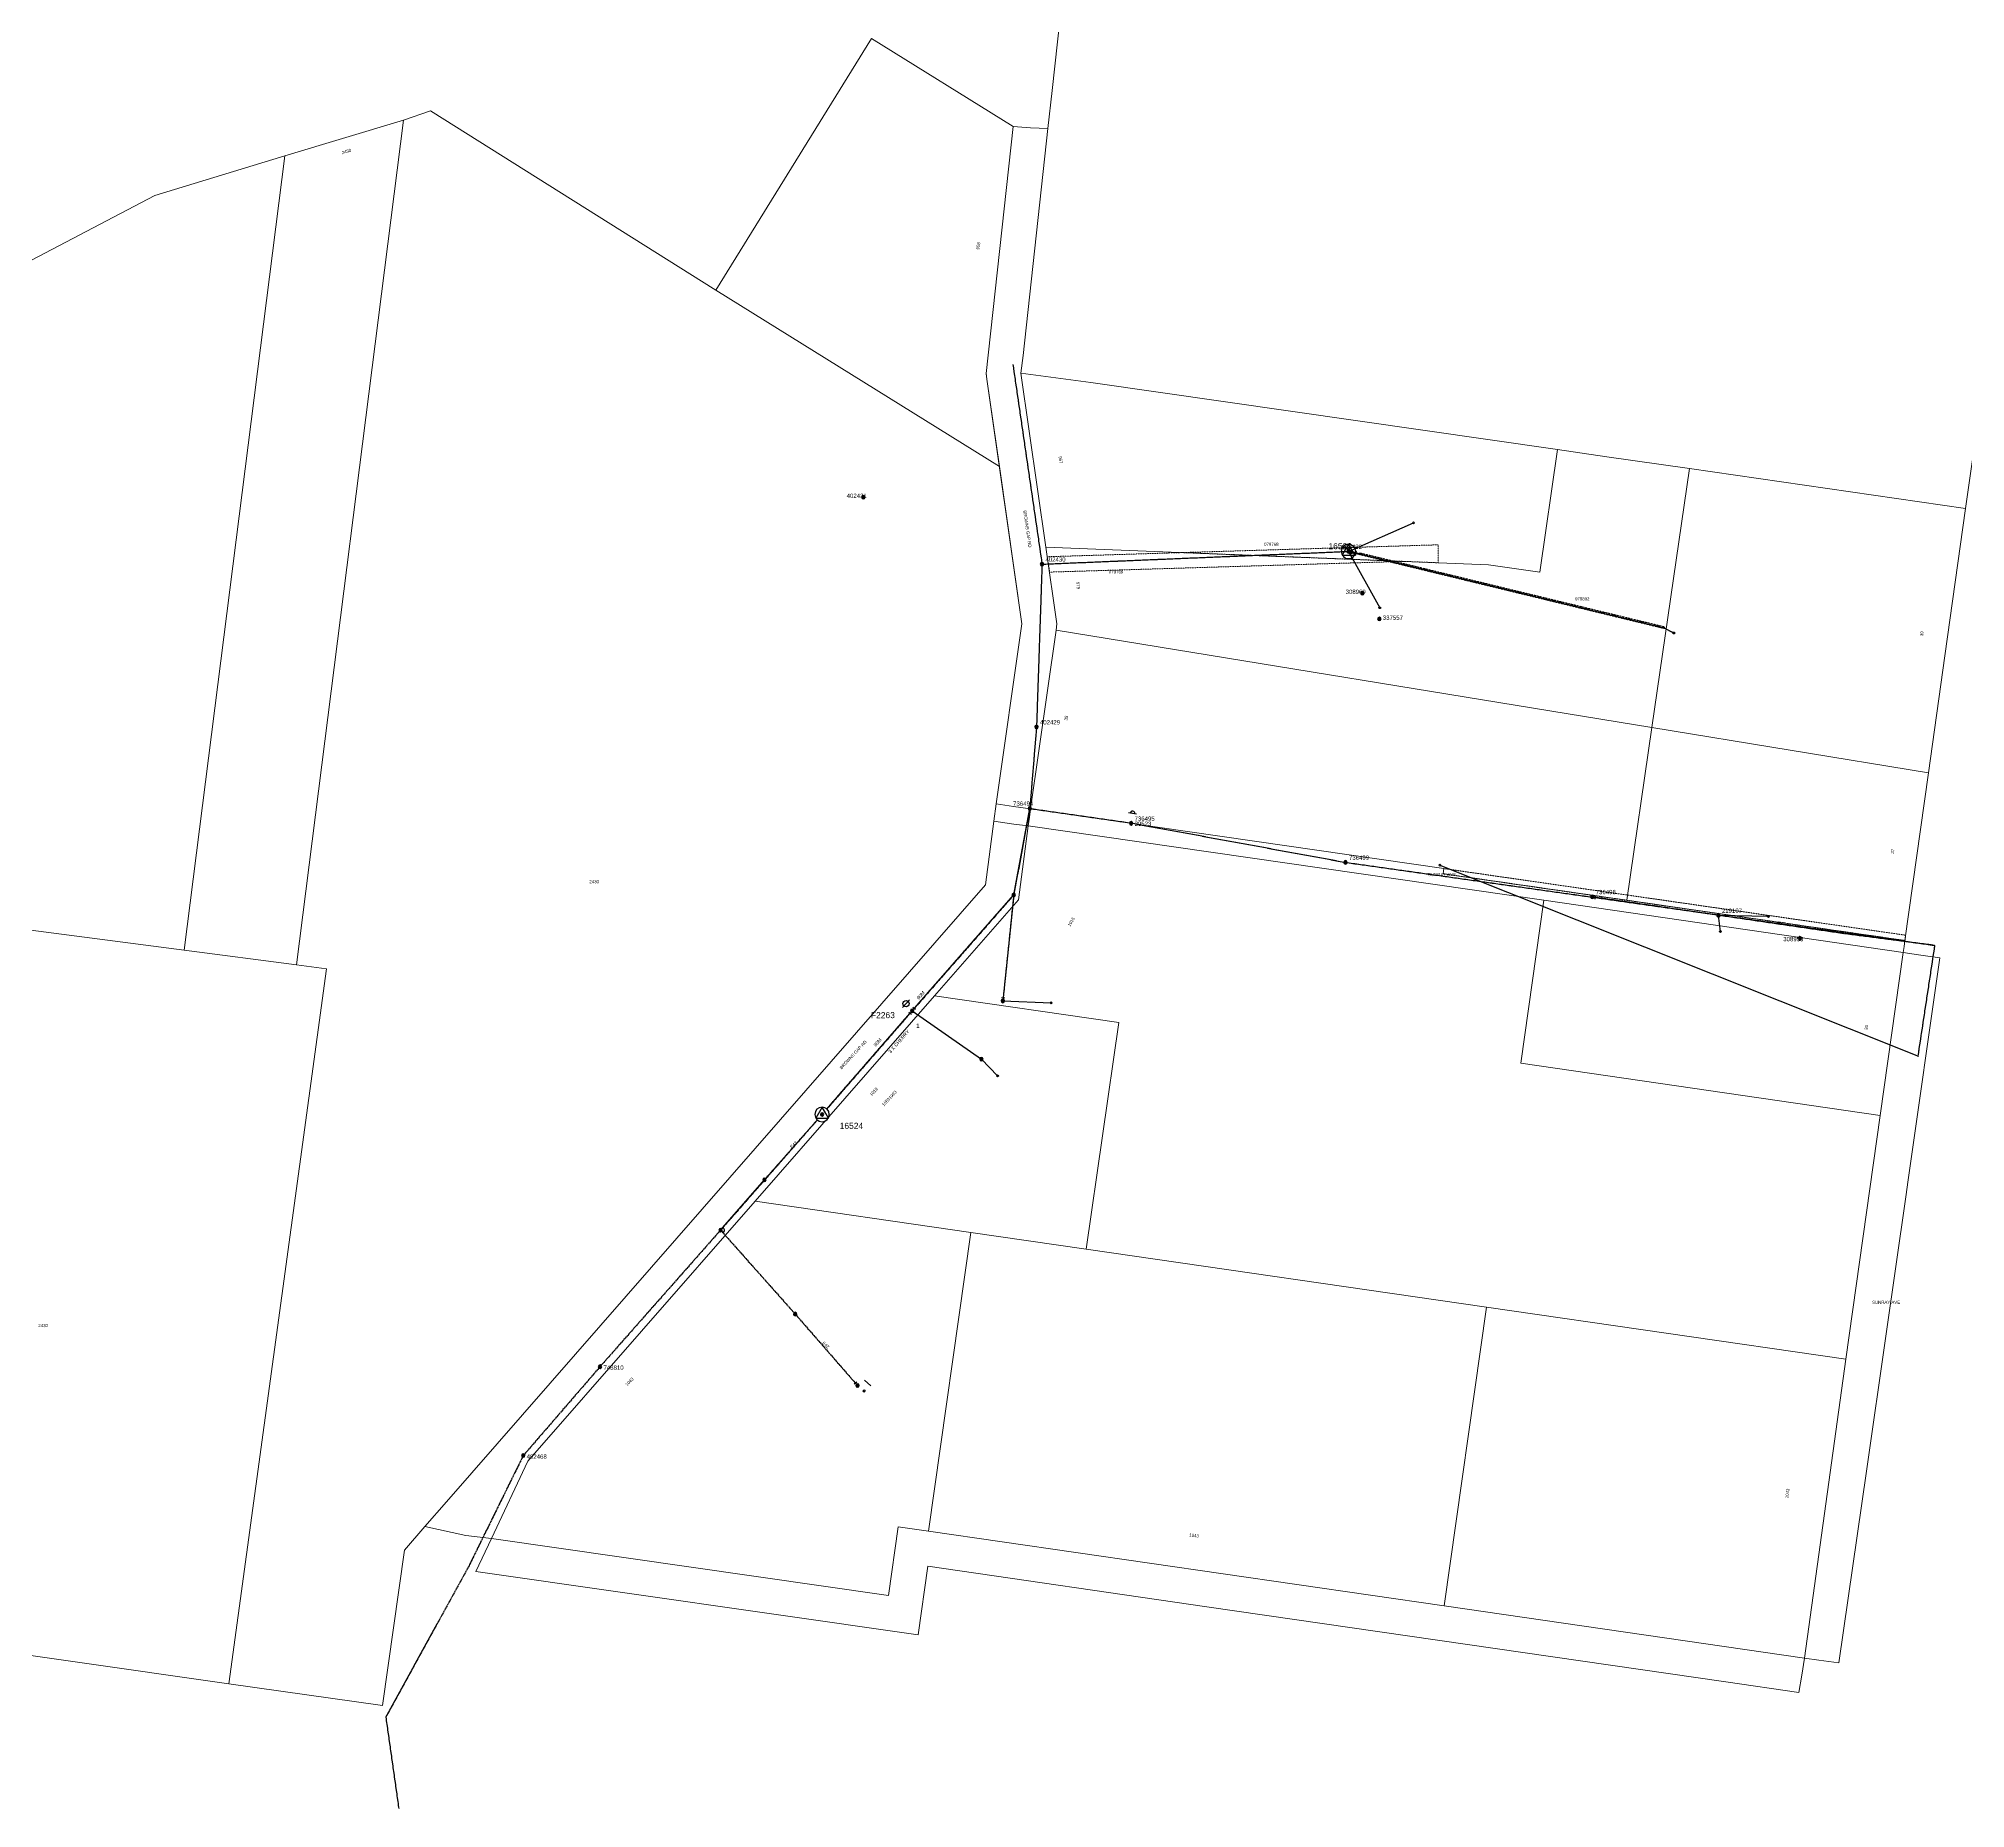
# Model space of a CAD drawing. Header units: metres. Extents: x 239632 to 241533, y 6283669 to 6285046.
# Drawn here: x 240060 to 241176, y 6283669 to 6284694 of the extents above; entities that cross this region are included whole.
import ezdxf
from ezdxf.enums import TextEntityAlignment as Align

# ---------------------------------------------------------------- set-up
doc = ezdxf.new("R2010")
doc.units = ezdxf.units.M
for name, pattern in [('Cable Exist OH', [1, 1, 0]), ('Cable Exist UG', [8.2, 4, -1.2, 1.8, -1.2]), ('HIDDEN', [0.375, 0.25, -0.125]), ('HIDDEN2', [0.1875, 0.125, -0.0625])]:
    doc.linetypes.add(name, pattern=pattern)
doc.layers.get('0').update_dxf_attribs({"color": 6})
for name, color, linetype in [('_User Dimensions', 7, 'Continuous'), ('Equip_HV_NEW', 2, 'Continuous'), ('Equip_LV_EXT', 7, 'Continuous'), ('Equip_SP_HV_EXT', 7, 'Continuous'), ('Equip_SP_HV_NEW', 2, 'Continuous'), ('Mains_HV_EXT', 7, 'Continuous'), ('Mains_LV_EXT', 7, 'Continuous'), ('Notes_HV_MISC', 7, 'Continuous'), ('OH_Details_SP_MISC', 7, 'Continuous'), ('Services_SP_EXT', 7, 'Continuous'), ('Sub_SP_TR_HV_LV_EXT', 7, 'Continuous'), ('SupportsOH_SP_TR_HV_LV_SL_EXT', 7, 'Continuous'), ('SupportsOH_SP_TR_HV_LV_SL_MOD', 3, 'Continuous'), ('Trench_SP_EXT', 7, 'Continuous')]:
    doc.layers.add(name, color=color, linetype=linetype)
for name, color, linetype, lineweight in [('Cadastre Land Parcels_SP_EXT', 9, 'Continuous', 5), ('Cadastre Other Property_SP_EXT', 9, 'HIDDEN', 5), ('Cadastre Road Names_SP_HV_LV_SL_EXT', 9, 'Continuous', 5), ('Cadastre Roads_SP_EXT', 9, 'Continuous', 5)]:
    doc.layers.add(name, color=color, linetype=linetype, lineweight=lineweight)
doc.styles.add('HVSW_LABEL', font='arial.ttf')
doc.styles.add('iecARIAL', font='arial.ttf', dxfattribs={"height": 2})
doc.styles.add('POLE_LABEL', font='arial.ttf')
doc.styles.get("Standard").update_dxf_attribs({"font": 'arial.ttf'})

# ---------------------------------------------------------------- blocks, each defined once
blk = doc.blocks.new('SUB_POLE_EXT')
blk.add_wipeout([(0, 4.2), (0.4, 4.2), (0.8, 4.1), (1.2, 4), (1.6, 3.9), (2, 3.7), (2.3, 3.5), (2.7, 3.3), (3, 3), (3.3, 2.7), (3.5, 2.3), (3.8, 1.9), (3.9, 1.6), (4, 1.2), (4.2, 0.6), (4.2, 0), (4.2, -0.6), (4.1, -1.1), (3.9, -1.6), (3.6, -2.2), (3.2, -2.7), (3, -3), (2.7, -3.3), (2.4, -3.5), (2, -3.7), (1.6, -3.9), (1.3, -4), (0.8, -4.1), (0.4, -4.2), (0, -4.2), (-0.4, -4.2), (-0.8, -4.1), (-1.2, -4), (-1.6, -3.9), (-2, -3.7), (-2.4, -3.5), (-2.7, -3.3), (-3, -3), (-3.2, -2.7), (-3.5, -2.3), (-3.7, -2), (-3.9, -1.6), (-4, -1.2), (-4.2, -0.8), (-4.2, -0.1), (-4.2, 0.4), (-4.1, 0.8), (-4, 1.3), (-3.9, 1.6), (-3.7, 2), (-3.5, 2.4), (-3.3, 2.7), (-3, 3), (-2.7, 3.3), (-2.3, 3.5), (-2, 3.7), (-1.6, 3.9), (-1.2, 4), (-0.8, 4.2), (-0.4, 4.2)])
blk.add_line((2.2, 0.5), (2.2, 0.5, 0))
blk.add_lwpolyline([(-4.2, 0, 1), (4.2, 0, 1)], format="xyb", close=True)
blk.add_lwpolyline([(2.1, 0.5), (0, 4.2), (-3.7, -2.1), (3.7, -2.1)], close=True)
for tag, height, flags, p in [('STREET_CODE', 0.2, 9, (1.5, 0)), ('ASSET_NUM', 3.5, 8, (2, 2)), ('CONSTRUCTED_VOLTAGE', 0.2, 9, (1.5, -0.2)), ('NO_PHASES', 0.2, 9, (1.5, -0.4)), ('OPERATING_VOLTAGE', 0.2, 9, (1.5, -0.6)), ('OPERATED_BY', 0.2, 9, (1.5, -0.8)), ('MAINTAINED_BY', 0.2, 9, (1.5, -1)), ('ORIENTATION', 0.2, 9, (1.5, -1.2)), ('OWNED_BY', 0.2, 9, (1.5, -1.4)), ('SECONDARY_VOLTAGE', 0.2, 9, (1.5, -1.6)), ('STATE', 0.2, 9, (1.5, -1.8)), ('SUBSTATION_TYPE', 0.2, 9, (1.5, -2)), ('USAGE', 0.2, 9, (1.5, -2.2)), ('LEGEND', 0.2, 9, (1.5, -2.4)), ('LOCATION', 0.2, 9, (1.5, -2.6)), ('STREETNAME', 0.2, 9, (1.5, -2.8)), ('SUBURB', 0.2, 9, (1.5, -3)), ('NOTES', 0.2, 9, (1.5, -3.2)), ('Z', 0.2, 1, (1.5, -3.4))]:
    blk.add_attdef(tag, text='', height=height, dxfattribs=dict(flags=flags)).set_placement(p, align=Align.MIDDLE_LEFT)
blk = doc.blocks.new('LV_OH_LINKS_DISTFUSE_EXT')
for p, q in [((0, 0), (0.96, 0)), ((3.84, 0), (4.8, 0))]:
    blk.add_line(p, q)
blk.add_lwpolyline([(3.84, -1.2), (3.84, 1.2), (0.96, -1.2), (0.96, 1.2)], close=True)
at = {"flags": 9}
for tag, p in [('ACTUAL_STATUS', (0, 0)), ('CONSTRUCTED_VOLTAGE', (0, -0.2)), ('OPERATING_VOLTAGE', (0, -0.6)), ('ORIENTATION', (0, -0.8)), ('OWNED_BY', (0, -1)), ('STATE', (0, -1.2)), ('SWITCH_TYPE', (0, -1.4)), ('NO_PHASES', (0, -0.4)), ('USAGE', (0, -1.6)), ('NOTES', (0, -1.8))]:
    blk.add_attdef(tag, text='', height=0.2, dxfattribs=at).set_placement(p, align=Align.MIDDLE_LEFT)
at = {"flags": 1}
blk.add_attdef('Z', (0, 0), '', height=0.2, dxfattribs=at)
blk = doc.blocks.new('CCP_EXT')
blk.add_wipeout([(0, 0.6), (0.6, 0), (0, -0.6), (-0.6, 0)])
blk.add_lwpolyline([(-0.6, 0), (0, 0.6), (0.6, 0), (0, -0.6), (-0.6, 0)])
at = {"flags": 1}
blk.add_attdef('Z', (0, 0), '', height=0.2, dxfattribs=at)
at = {"flags": 9}
for tag, p in [('CCP_TYPE', (0, 0)), ('CONSTRUCTED_VOLTAGE', (0, -0.2)), ('NO_PHASES', (0, -0.4)), ('OPERATING_VOLTAGE', (0, -0.6)), ('ORIENTATION', (0, -0.8)), ('OWNED_BY', (0, -1)), ('USAGE', (0, -1.2)), ('LEGEND', (0, -1.4)), ('LIFE_SUPPORT', (0, -1.6)), ('STATE', (0, -1.8)), ('NOTES', (0, -2))]:
    blk.add_attdef(tag, text='', height=0.2, dxfattribs=at).set_placement(p, align=Align.MIDDLE_LEFT)
blk = doc.blocks.new('POLE_EXT')
blk.add_hatch(color=256).paths.add_polyline_path([(-1, 0, 1), (1, 0, 1)])
blk.add_lwpolyline([(-1, 0, 1), (1, 0, 1)], format="xyb", close=True)
for tag, height, flags, p in [('pNumber', 2.5, 8, (-17.8, 2.1)), ('OWNED_BY', 0.2, 9, (1.4, -0.4)), ('PARENT', 0.2, 9, (1.4, -0.6)), ('SPECIAL_USE', 0.2, 9, (1.4, -0.8)), ('STATE', 0.2, 9, (1.4, -1)), ('USAGE', 0.2, 9, (1.4, -1.2)), ('cLV', 0.2, 9, (1.4, -1.4)), ('hDepth', 0.2, 9, (1.4, -1.6)), ('hDia', 0.2, 9, (1.4, -1.8)), ('cHV', 0.2, 9, (1.4, -2)), ('LBRACKET', 0.2, 9, (1.4, -2.2)), ('LExisting', 0.2, 9, (1.4, -2.4)), ('LANTNUMBER', 0.2, 9, (1.4, -2.6)), ('LOther', 0.2, 9, (1.4, -2.8)), ('LRemove', 0.2, 9, (1.4, -3)), ('LEGEND', 0.2, 9, (1.4, -3.2)), ('cLinedev', 0.2, 9, (1.4, -3.4)), ('LOCATION', 0.2, 9, (1.4, -3.6)), ('pExisting', 0.2, 9, (1.4, -3.8)), ('PFNUMBER', 0.2, 9, (1.4, -4)), ('NEWPFNUMBER', 0.2, 9, (1.4, -4.2)), ('pFooting', 0.2, 9, (1.4, -4.4)), ('pNew', 0.2, 9, (1.4, -4.6)), ('pRelocate', 0.2, 9, (1.4, -5)), ('pRemove', 0.2, 9, (1.4, -5.2)), ('pReplace', 0.2, 9, (1.4, -5.4)), ('pStay', 0.2, 9, (1.4, -5.6)), ('pType', 0.2, 9, (1.4, -5.8)), ('cspan', 0.2, 9, (1.4, -6)), ('STREETNAME', 0.2, 9, (1.4, -6.2)), ('SUBURB', 0.2, 9, (1.4, -6.4)), ('NOTES', 0.2, 9, (1.4, -6.6)), ('MAINTAINED_BY', 0.2, 9, (1.4, -6.8)), ('OPERATED_BY', 0.2, 9, (1.4, -7))]:
    blk.add_attdef(tag, text='', height=height, dxfattribs=dict(flags=flags)).set_placement(p, align=Align.MIDDLE_LEFT)
at = {"style": 'POLE_LABEL'}
for tag, height, flags, p in [('STRUCTURE_PLANT_NUMBER', 0.2, 9, (1.4, 0)), ('ASSET_NUM', 2.5, 8, (2, 2)), ('STREET_CODE', 0.2, 9, (1.4, -0.2))]:
    blk.add_attdef(tag, text='', height=height, dxfattribs=dict(at, flags=flags)).set_placement(p, align=Align.MIDDLE_LEFT)
at = {"flags": 1}
blk.add_attdef('Z', (1.4, -7.3), '', height=0.2, dxfattribs=at)
blk = doc.blocks.new('HV_USL_CLOSED_EXT')
blk.add_line((2.4, 5.5), (-2.4, 5.5))
blk.add_lwpolyline([(1.4, 5.5, 0.414214), (0, 6.9, 0.414214), (-1.4, 5.5)], format="xyb")
for tag, height, flags, p in [('STREET_CODE', 0.2, 9, (1.5, 0)), ('ASSET_NUM', 2.5, 8, (2, 2)), ('ACTUAL_STATUS', 0.2, 9, (1.5, -0.2)), ('CONSTRUCTED_VOLTAGE', 0.2, 9, (1.5, -0.4)), ('NO_PHASES', 0.2, 9, (1.5, -0.6)), ('OPERATING_VOLTAGE', 0.2, 9, (1.5, -0.8)), ('ORIENTATION', 0.2, 9, (1.5, -1)), ('OWNED_BY', 0.2, 9, (1.5, -1.2)), ('OPERATED_BY', 0.2, 9, (1.5, -1.4)), ('MAINTAINED_BY', 0.2, 9, (1.5, -1.6)), ('STATE', 0.2, 9, (1.5, -1.8)), ('SWITCH_TYPE', 0.2, 9, (1.5, -2)), ('USAGE', 0.2, 9, (1.5, -2.2)), ('LEGEND', 0.2, 9, (1.5, -2.4)), ('LOCATION', 0.2, 9, (1.5, -2.6)), ('STREETNAME', 0.2, 9, (1.5, -2.8)), ('SUBURB', 0.2, 9, (1.5, -3)), ('NOTES', 0.2, 9, (1.5, -3.2)), ('LABEL_ALIGNMENT', 0.2, 9, (1.5, -3.4)), ('Z', 0.2, 1, (1.5, -3.6))]:
    blk.add_attdef(tag, text='', height=height, dxfattribs=dict(flags=flags)).set_placement(p, align=Align.MIDDLE_LEFT)
blk = doc.blocks.new('End Shackle_EXT')
blk.add_wipeout([(0, 0.3), (1.8, 0.3), (1.8, -0.3), (0, -0.3)])
blk.add_line((1.8, -1), (1.8, 1))
at = {"flags": 1}
blk.add_attdef('Z', (0, 0), '', height=0.2, dxfattribs=at)
at = {"flags": 9}
for tag, p in [('CONNECTOR_TYPE', (0, 0)), ('CONSTRUCTED_VOLTAGE', (0, -0.2)), ('NO_PHASES', (0, -0.4)), ('OPERATING_VOLTAGE', (0, -0.6)), ('ORIENTATION', (0, -0.8)), ('OWNED_BY', (0, -1)), ('STATE', (0, -1.2)), ('USAGE', (0, -1.4)), ('NOTES', (0, -1.6))]:
    blk.add_attdef(tag, text='', height=0.2, dxfattribs=at).set_placement(p, align=Align.MIDDLE_LEFT)
blk = doc.blocks.new('*U125')
for p, q in [((-3, 4.8), (0, 4.8)), ((0, 4.8), (3, 4.8))]:
    blk.add_line(p, q)
blk.add_circle((0, 4.8), 1.8)
at = {"flags": 1}
blk.add_attdef('Z', (0, 0), '', height=0.2, dxfattribs=at)
at = {"style": 'HVSW_LABEL'}
for tag, height, flags, p in [('ASSET_NUM', 3.5, 8, (2, 2)), ('STREET_CODE', 0.2, 9, (0, -0.2))]:
    blk.add_attdef(tag, text='', height=height, dxfattribs=dict(at, flags=flags)).set_placement(p, align=Align.MIDDLE_LEFT)
at = {"flags": 9}
for tag, p in [('ACTUAL_STATUS', (0, -0.4)), ('CONSTRUCTED_VOLTAGE', (0, -0.6)), ('NO_PHASES', (0, -0.8)), ('OPERATING_VOLTAGE', (0, -1)), ('ORIENTATION', (0, -1.2)), ('OWNED_BY', (0, -1.4)), ('STATE', (0, -1.6)), ('SWITCH_TYPE', (0, -1.8)), ('USAGE', (0, -2)), ('LEGEND', (0, -2.2)), ('SUBURB', (0, -2.4)), ('STREETNAME', (0, -2.6)), ('LOCATION', (0, -2.8)), ('NOTES', (0, -3)), ('MAINTAINED_BY', (0, -3.2)), ('OPERATED_BY', (0, -3.4)), ('LABEL_ALIGNMENT', (0, -3.6))]:
    blk.add_attdef(tag, text='', height=0.2, dxfattribs=at).set_placement(p, align=Align.MIDDLE_LEFT)
blk = doc.blocks.new('HV_End Shackle_NEW')
blk.add_wipeout([(-0.3, 0), (-0.3, 1.8), (0.3, 1.8), (0.3, 0)])
blk.add_line((1, 1.8), (-1, 1.8))
for tag, flags, p in [('CONNECTOR_TYPE', 9, (1.5, 0)), ('CONSTRUCTED_VOLTAGE', 9, (1.5, -0.2)), ('NO_PHASES', 9, (1.5, -0.4)), ('OPERATING_VOLTAGE', 9, (1.5, -0.6)), ('ORIENTATION', 9, (1.5, -0.8)), ('OWNED_BY', 9, (1.5, -1)), ('OPERATED_BY', 9, (1.5, -1.2)), ('MAINTAINED_BY', 9, (1.5, -1.4)), ('STATE', 9, (1.5, -1.6)), ('USAGE', 9, (1.5, -1.8)), ('NOTES', 9, (1.5, -2)), ('Z', 1, (1.5, -2.2))]:
    blk.add_attdef(tag, text='', height=0.2, dxfattribs=dict(flags=flags)).set_placement(p, align=Align.MIDDLE_LEFT)

msp = doc.modelspace()

# ---------------------------------------------------------------- linework, layer by layer
at = {"layer": 'Cadastre Land Parcels_SP_EXT', "linetype": 'Continuous'}
for points in [[(241246.4, 6284922.5), (241209.1, 6285017.9), (241054.3, 6285037.8), (241053.3, 6285038), (241025.6, 6285040.6), (240929.4, 6285046.2), (240859.1, 6285015.1), (240754.4, 6284912.7), (240727.6, 6284881.9), (240722, 6284875.5), (240719.4, 6284856.7), (240707.1, 6284858.4), (240663.3, 6284808.1), (240647.4, 6284663.6), (240644.9, 6284641.5), (240630.5, 6284510.1), (240629.3, 6284499.9), (240669.8, 6284494.5), (240940.1, 6284455.6), (240968.7, 6284451.4), (241016.5, 6284444.6), (241176.4, 6284421.5), (241191.8, 6284529.3), (241246.4, 6284922.5)], [(240609.5, 6284496.3), (240609.3, 6284498.3), (240609.1, 6284499.6), (240624.8, 6284642.6), (240542.7, 6284693.6), (240452.6, 6284547.9), (240616.8, 6284445.7), (240609.5, 6284496.3)], [(240209.7, 6284157.1), (240144.7, 6284165.6), (240203, 6284625.6), (240271.7, 6284646.4), (240209.7, 6284157.1)], [(240272.2, 6283818.2), (240284.1, 6283831.8), (240296.5, 6283846.1), (240608.7, 6284203.5), (240613.6, 6284240.3), (240615, 6284250.3), (240629.8, 6284354.7), (240616.8, 6284445.7), (240452.6, 6284547.9), (240287.2, 6284651.8), (240271.7, 6284646.4), (240209.7, 6284157.1), (240227, 6284154.9), (240170.4, 6283740.8), (240259.4, 6283728.2), (240272.2, 6283818.2)], [(240203, 6284625.6), (240127.7, 6284602.8), (240056.2, 6284565.3), (239987.5, 6284523.7), (239880.7, 6284467.8), (239804.1, 6284415.3), (239791.2, 6284410.2), (239766.8, 6284400.4), (239650.7, 6284362.6), (239631.9, 6284232.2), (239941.7, 6284192), (240144.7, 6284165.6), (240203, 6284625.6)], [(241154.9, 6284268.4), (240994.8, 6284294.6), (241016.5, 6284444.6), (241176.4, 6284421.5), (241164.4, 6284336.1), (241154.9, 6284268.4)], [(240994.8, 6284294.6), (240649.6, 6284351), (240634.9, 6284247.5), (240874.2, 6284212.9), (240873.8, 6284209.9), (240933.2, 6284201.4), (240980.3, 6284194.6), (240994.8, 6284294.6)], [(241154.9, 6284268.4), (240994.8, 6284294.6), (240980.3, 6284194.6), (241141.3, 6284171.2), (241154.9, 6284268.4)], [(240932.2, 6284194.5), (240633.5, 6284237.6), (240627.8, 6284194.8), (240579.2, 6284139.1), (240686, 6284123.7), (240667, 6283992.4), (240898.9, 6283958.9), (241107.1, 6283928.7), (241127, 6284069.8), (240918.9, 6284100.2), (240932.2, 6284194.5)], [(240227, 6284154.9), (240209.7, 6284157.1), (240144.7, 6284165.6), (239941.7, 6284192), (239885.7, 6283781.4), (239982.9, 6283767.5), (240170.4, 6283740.8), (240227, 6284154.9)], [(241140.3, 6284164.3), (240932.2, 6284194.5), (240918.9, 6284100.2), (241127, 6284069.8), (241140.3, 6284164.3)], [(240579.2, 6284139.1), (240475.3, 6284020.2), (240600.2, 6284002.1), (240667, 6283992.4), (240686, 6284123.7), (240579.2, 6284139.1)], [(240600.2, 6284002.1), (240475.3, 6284020.2), (240343.7, 6283869.6), (240322.6, 6283824.8), (240552.6, 6283791.8), (240558.1, 6283831.7), (240575.7, 6283829.1), (240600.2, 6284002.1)], [(240667, 6283992.4), (240600.2, 6284002.1), (240575.7, 6283829.1), (240874.4, 6283785.9), (240898.9, 6283958.9), (240667, 6283992.4)], [(241107.1, 6283928.7), (240898.9, 6283958.9), (240874.4, 6283785.9), (241083.2, 6283755.6), (241107.1, 6283928.7)]]:
    msp.add_lwpolyline(points, close=True, dxfattribs=at)
at = {"layer": 'Cadastre Roads_SP_EXT', "linetype": 'Continuous'}
for points in [[(240649.6, 6284351), (240650.1, 6284354.7), (240643.8, 6284399), (240629.3, 6284499.9), (240630.5, 6284510.1), (240644.9, 6284641.5), (240634.8, 6284642), (240624.8, 6284642.6), (240609.1, 6284499.6), (240609.5, 6284496.3), (240629.8, 6284354.7), (240615, 6284250.3), (240625, 6284248.9), (240634.9, 6284247.5), (240649.6, 6284351)], [(241161.6, 6284161.1), (241149.2, 6284162.9), (241140.3, 6284164.3), (241127, 6284069.8), (241107.1, 6283928.7), (241083.2, 6283755.6), (241091.5, 6283754.5), (241103.1, 6283752.9), (241119, 6283863.8), (241130.5, 6283943.5), (241141.8, 6284022.7), (241143.2, 6284032.6), (241161.6, 6284161.1)], [(240575.7, 6283829.1), (240558.1, 6283831.7), (240552.6, 6283791.8), (240322.6, 6283824.8), (240313.6, 6283805.8), (240569.8, 6283769), (240575.3, 6283808.8), (240736.9, 6283785.4), (241037.5, 6283741.9), (241079.9, 6283735.7), (241081.5, 6283745.7), (241083.2, 6283755.6), (240874.4, 6283785.9), (240575.7, 6283829.1)]]:
    msp.add_lwpolyline(points, close=True, dxfattribs=at)
at = {"layer": 'Mains_HV_EXT', "linetype": 'Cable Exist OH'}
for points in [[(240624.6, 6284504.9), (240641.5, 6284389.2)], [(240641.5, 6284389.2), (240638.3, 6284294.9), (240634.4, 6284247.7)], [(240634.4, 6284247.7), (240693.1, 6284239.3)], [(240514.1, 6284070.5), (240455.3, 6284003.5), (240385.5, 6283924.4), (240341, 6283872.9), (240309.6, 6283809.1), (240261.4, 6283721.5), (240268.9, 6283668.5)]]:
    msp.add_lwpolyline(points, dxfattribs=at)
at = {"layer": 'Mains_LV_EXT', "linetype": 'Cable Exist OH'}
for points in [[(240514.1, 6284070.5), (240566.3, 6284130.5)], [(240514.1, 6284070.5), (240480.7, 6284032.6), (240455.3, 6284003.5)]]:
    msp.add_lwpolyline(points, dxfattribs=at)
at = {"layer": 'Mains_LV_EXT', "linetype": 'Continuous'}
msp.add_lwpolyline([(240456.7, 6284002.2, 0.697948), (240456.5, 6284004.9)], format="xyb", dxfattribs=at)
at = {"layer": 'OH_Details_SP_MISC', "color": 7, "linetype": 'Continuous', "flags": 128}
msp.add_lwpolyline([(240566.3, 6284130.5), (240606.4, 6284102.5)], dxfattribs=at)

# ---------------------------------------------------------------- block references
at = {"layer": 'Equip_LV_EXT'}
msp.add_blockref('LV_OH_LINKS_DISTFUSE_EXT', (240511.4, 6284071.3), dxfattribs=at)
msp.add_blockref('LV_OH_LINKS_DISTFUSE_EXT', (240511.4, 6284071.3), dxfattribs=at)
at = {"layer": 'Equip_SP_HV_EXT'}
ref = msp.add_blockref('HV_USL_CLOSED_EXT', (240693.1, 6284239.3), dxfattribs=dict(at, rotation=351.5215887035299))
ref.add_attrib('ASSET_NUM', '20523', dxfattribs={"layer": '0', "height": 2.5}).set_placement((240695.1, 6284240.1), align=Align.TOP_LEFT)
at = {"layer": 'Equip_SP_HV_NEW'}
ref = msp.add_blockref('*U125', (240566.3, 6284131.5), dxfattribs=dict(at, rotation=48.19202096762884))
ref.add_attrib('ASSET_NUM', 'F2263', dxfattribs={"layer": '0', "height": 3.5, "style": 'HVSW_LABEL'}).set_placement((240542.4, 6284128), align=Align.MIDDLE_LEFT)
at = {"layer": 'Sub_SP_TR_HV_LV_EXT'}
ref = msp.add_blockref('SUB_POLE_EXT', (240819, 6284396.6), dxfattribs=at)
ref.add_attrib('ASSET_NUM', '16523', dxfattribs={"layer": '0', "height": 3.5}).set_placement((240821, 6284396.8), align=Align.BOTTOM_RIGHT)
at = {"layer": 'SupportsOH_SP_TR_HV_LV_SL_EXT'}
ref = msp.add_blockref('POLE_EXT', (240538, 6284428), dxfattribs=at)
ref.add_attrib('ASSET_NUM', '402431', dxfattribs={"layer": '0', "height": 2.5, "style": 'POLE_LABEL'}).set_placement((240540, 6284428.8), align=Align.MIDDLE_RIGHT)
ref = msp.add_blockref('POLE_EXT', (240641.5, 6284389.2), dxfattribs=at)
ref.add_attrib('ASSET_NUM', '402430', dxfattribs={"layer": '0', "height": 2.5, "style": 'POLE_LABEL'}).set_placement((240643.5, 6284389.9), align=Align.BOTTOM_LEFT)
ref = msp.add_blockref('POLE_EXT', (240827, 6284372.4), dxfattribs=at)
ref.add_attrib('ASSET_NUM', '308969', dxfattribs={"layer": '0', "height": 2.5, "style": 'POLE_LABEL'}).set_placement((240829, 6284373.2), align=Align.MIDDLE_RIGHT)
ref = msp.add_blockref('POLE_EXT', (240638.3, 6284294.9), dxfattribs=at)
ref.add_attrib('ASSET_NUM', '402429', dxfattribs={"layer": '0', "height": 2.5, "style": 'POLE_LABEL'}).set_placement((240640.3, 6284295.6), align=Align.BOTTOM_LEFT)
ref = msp.add_blockref('POLE_EXT', (240634.4, 6284247.7), dxfattribs=at)
ref.add_attrib('ASSET_NUM', '736494', dxfattribs={"layer": '0', "height": 2.5, "style": 'POLE_LABEL'}).set_placement((240636.4, 6284248.5), align=Align.BOTTOM_RIGHT)
ref = msp.add_blockref('POLE_EXT', (240693.1, 6284239.1), dxfattribs=at)
ref.add_attrib('ASSET_NUM', '736495', dxfattribs={"layer": '0', "height": 2.5, "style": 'POLE_LABEL'}).set_placement((240695.1, 6284239.8), align=Align.BOTTOM_LEFT)
ref = msp.add_blockref('POLE_EXT', (240817.3, 6284216.5), dxfattribs=at)
ref.add_attrib('ASSET_NUM', '736499', dxfattribs={"layer": '0', "height": 2.5, "style": 'POLE_LABEL'}).set_placement((240819.3, 6284217.2), align=Align.BOTTOM_LEFT)
for p in [(240625.1, 6284197.6), (240618.8, 6284136.2), (240606.4, 6284102.5), (240480.7, 6284032.6), (240455.3, 6284003.5), (240498.5, 6283954.9)]:
    msp.add_blockref('POLE_EXT', p, dxfattribs=at)
ref = msp.add_blockref('POLE_EXT', (240960.2, 6284196.5), dxfattribs=at)
ref.add_attrib('ASSET_NUM', '736498', dxfattribs={"layer": '0', "height": 2.5, "style": 'POLE_LABEL'}).set_placement((240962.2, 6284197.3), align=Align.BOTTOM_LEFT)
ref = msp.add_blockref('POLE_EXT', (241033.3, 6284185.8), dxfattribs=at)
ref.add_attrib('ASSET_NUM', '219107', dxfattribs={"layer": '0', "height": 2.5, "style": 'POLE_LABEL'}).set_placement((241035.3, 6284186.5), align=Align.BOTTOM_LEFT)
ref = msp.add_blockref('POLE_EXT', (241080.5, 6284172.5), dxfattribs=at)
ref.add_attrib('ASSET_NUM', '308958', dxfattribs={"layer": '0', "height": 2.5, "style": 'POLE_LABEL'}).set_placement((241082.5, 6284173.3), align=Align.TOP_RIGHT)
ref = msp.add_blockref('POLE_EXT', (240385.5, 6283924.4), dxfattribs=at)
ref.add_attrib('ASSET_NUM', '748810', dxfattribs={"layer": '0', "height": 2.5, "style": 'POLE_LABEL'}).set_placement((240387.5, 6283925.1), align=Align.TOP_LEFT)
ref = msp.add_blockref('POLE_EXT', (240341, 6283872.9), dxfattribs=at)
ref.add_attrib('ASSET_NUM', '402468', dxfattribs={"layer": '0', "height": 2.5, "style": 'POLE_LABEL'}).set_placement((240343, 6283873.6), align=Align.TOP_LEFT)

# ---------------------------------------------------------------- texts
at = {"layer": '_User Dimensions', "color": 7, "linetype": 'Continuous', "insert": (240543.7, 6284110.9), "char_height": 2, "attachment_point": 1, "rotation": 48.5076}
msp.add_mtext_dynamic_manual_height_columns('80M', width=13.743, gutter_width=4, heights=[0], dxfattribs=at)
at = {"layer": 'Cadastre Land Parcels_SP_EXT'}
for s, rotation, p in [('2430', 16.4817, (240236.2, 6284626.6)), ('958', 80.6721, (240605.1, 6284571.3)), ('967', 278.1, (240651.1, 6284451.6)), ('979', 275.4, (240661.3, 6284378.8)), ('39', 81.81, (241151.8, 6284347.4)), ('35', 82.22, (240656.2, 6284298.6)), ('37', 81.81, (241134.9, 6284221.4)), ('1015', 59.78, (240657.8, 6284179.2)), ('36', 81.81, (241119.6, 6284119.3)), ('1019', 46.9118, (240542.8, 6284081)), ('1//831983', 46.9118, (240549.9, 6284075.1)), ('1043', 46.91, (240401.3, 6283913)), ('1043', 81.8, (241073.7, 6283848.1)), ('1043', 352.65, (240726.7, 6283826.1))]:
    msp.add_text(s, height=1.8, rotation=rotation, dxfattribs=at).set_placement(p)
for p in [(240379.3, 6284204.4), (240060.1, 6283947.3)]:
    msp.add_text('2430', height=1.8, dxfattribs=at).set_placement(p)
at = {"layer": 'Cadastre Other Property_SP_EXT'}
for s, p in [('079768', (240770.1, 6284399.8)), ('079769', (240680.2, 6284383.8)), ('079802', (240950.2, 6284368.2))]:
    msp.add_text(s, height=1.8, dxfattribs=at).set_placement(p)
at = {"layer": 'Cadastre Road Names_SP_HV_LV_SL_EXT'}
msp.add_text('BROWNS GAP RD', height=1.8, rotation=47.1135, dxfattribs=at).set_placement((240525.4, 6284096.5))
at = {"layer": 'Cadastre Roads_SP_EXT'}
msp.add_text('BROWNS GAP RD', height=1.8, rotation=278.0901, dxfattribs=at).set_placement((240630.6, 6284420.2))
msp.add_text('SUNRAY AVE', height=1.8, dxfattribs=at).set_placement((241122.3, 6283960.8))
at = {"layer": 'Mains_LV_EXT'}
for rotation, p in [(45.5384, (240496.7, 6284050.7)), (318.4806, (240514, 6283937.8))]:
    msp.add_text('E42', height=1.8, rotation=rotation, dxfattribs=at).set_placement(p)
at = {"layer": 'Notes_HV_MISC', "linetype": 'Continuous', "insert": (240552.3, 6284107.1), "char_height": 2, "attachment_point": 1, "rotation": 48.5303, "style": 'iecARIAL'}
msp.add_mtext_dynamic_manual_height_columns('3 X CHERRY', width=24.281, gutter_width=10, heights=[0], dxfattribs=at)

# ---------------------------------------------------------------- next in the draw order: linework, layer by layer
at = {"layer": 'Cadastre Land Parcels_SP_EXT', "linetype": 'Continuous'}
for points in [[(240643.8, 6284399), (240900.1, 6284388.9), (240929.8, 6284384.6), (240940.1, 6284455.6), (240669.8, 6284494.5), (240629.3, 6284499.9), (240643.8, 6284399)], [(241016.5, 6284444.6), (240968.7, 6284451.4), (240940.1, 6284455.6), (240929.8, 6284384.6), (240900.1, 6284388.9), (240643.8, 6284399), (240650.1, 6284354.7), (240649.6, 6284351), (240994.8, 6284294.6), (241016.5, 6284444.6)]]:
    msp.add_lwpolyline(points, close=True, dxfattribs=at)
at = {"layer": 'Cadastre Other Property_SP_EXT', "linetype": 'HIDDEN2'}
for points in [[(240644.6, 6284393.5), (240645.9, 6284384.6), (240850.8, 6284390.8), (240722.5, 6284395.9), (240644.6, 6284393.5)], [(240722.5, 6284395.9), (240851.4, 6284390.8), (240871, 6284390), (240870.9, 6284400.4), (240722.5, 6284395.9)]]:
    msp.add_lwpolyline(points, close=True, dxfattribs=at)
at = {"layer": 'Mains_HV_EXT', "linetype": 'Cable Exist OH'}
msp.add_lwpolyline([(240641.5, 6284389.2), (240819, 6284396.6)], dxfattribs=at)

# ---------------------------------------------------------------- next in the draw order: block references
at = {"layer": 'Equip_LV_EXT', "rotation": 345.815481867086}
msp.add_blockref('LV_OH_LINKS_DISTFUSE_EXT', (240819.6, 6284396.4), dxfattribs=at)
at = {"layer": 'Services_SP_EXT', "rotation": 90.0000000000002}
msp.add_blockref('CCP_EXT', (240871.9, 6284214.8), dxfattribs=at)
at = {"layer": 'Services_SP_EXT'}
for p in [(241062.2, 6284185.1), (241034.4, 6284176.4), (240646.8, 6284135.1), (240615.8, 6284092.9), (240538.4, 6283910.3)]:
    msp.add_blockref('CCP_EXT', p, dxfattribs=at)
at = {"layer": 'SupportsOH_SP_TR_HV_LV_SL_EXT'}
ref = msp.add_blockref('POLE_EXT', (240819, 6284396.6), dxfattribs=at)
ref.add_attrib('ASSET_NUM', '402432', dxfattribs={"layer": '0', "height": 2.5, "style": 'POLE_LABEL'}).set_placement((240821, 6284397.3), align=Align.BOTTOM_CENTER)

# ---------------------------------------------------------------- next in the draw order: linework, layer by layer
at = {"layer": 'Cadastre Other Property_SP_EXT', "linetype": 'HIDDEN2'}
msp.add_lwpolyline([(240874.2, 6284212.9), (240873.8, 6284209.9), (241141.3, 6284171.2), (241141.7, 6284174.3), (240874.2, 6284212.9)], close=True, dxfattribs=at)
at = {"layer": 'Cadastre Roads_SP_EXT', "linetype": 'Continuous'}
for points in [[(240633.5, 6284237.6), (240625.2, 6284238.7), (240613.6, 6284240.3), (240608.7, 6284203.5), (240296.5, 6283846.1), (240284.1, 6283831.8), (240307.8, 6283826.7), (240322.6, 6283824.8), (240343.7, 6283869.6), (240475.3, 6284020.2), (240579.2, 6284139.1), (240627.8, 6284194.8), (240633.5, 6284237.6)], [(240980.3, 6284194.6), (240933.2, 6284201.4), (240873.8, 6284209.9), (240874.2, 6284212.9), (240634.9, 6284247.5), (240634.2, 6284242.6), (240633.5, 6284237.6), (240932.2, 6284194.5), (241140.3, 6284164.3), (241140.8, 6284167.8), (241141.3, 6284171.2), (240980.3, 6284194.6)]]:
    msp.add_lwpolyline(points, close=True, dxfattribs=at)
at = {"layer": 'Mains_LV_EXT', "linetype": 'Cable Exist OH'}
msp.add_lwpolyline([(241158.5, 6284168.4), (241105.8, 6284175.2), (241033.3, 6284185.8)], dxfattribs=at)
at = {"layer": 'Services_SP_EXT'}
for points in [[(240871.9, 6284214.8), (241148.3, 6284104.7)], [(241062.2, 6284185.1), (241033.3, 6284185.8)], [(241034.4, 6284176.4), (241033.3, 6284185.8)], [(240566.3, 6284130.5), (240606.4, 6284102.5), (240615.8, 6284092.9)], [(240618.8, 6284136.2), (240646.8, 6284135.1)], [(240542.3, 6283913.3), (240538.6, 6283916.5)]]:
    msp.add_lwpolyline(points, dxfattribs=at)

# ---------------------------------------------------------------- next in the draw order: block references
msp.add_blockref('CCP_EXT', (240856.7, 6284413.2), dxfattribs=at)
for p, rotation in [((240837.1, 6284363.9), 142.577455784827), ((241007.5, 6284349.3), 315.8303155074457)]:
    msp.add_blockref('CCP_EXT', p, dxfattribs=dict(at, rotation=rotation))
at = {"layer": 'SupportsOH_SP_TR_HV_LV_SL_EXT'}
msp.add_blockref('POLE_EXT', (240534.6, 6283913.5), dxfattribs=at)

# ---------------------------------------------------------------- next in the draw order: texts
at = {"layer": 'Cadastre Roads_SP_EXT'}
msp.add_text('SUNRAY AVE', height=1.8, dxfattribs=at).set_placement((240865.1, 6284208.5))
at = {"layer": 'Mains_LV_EXT'}
msp.add_text('E47', height=1.8, rotation=351.5216, dxfattribs=at).set_placement((241067.5, 6284180.6))

# ---------------------------------------------------------------- next in the draw order: linework, layer by layer
at = {"layer": 'Cadastre Other Property_SP_EXT', "linetype": 'HIDDEN2'}
msp.add_lwpolyline([(241001.9, 6284351.9), (241002.1, 6284352.9), (240826, 6284395.6), (240821.5, 6284395.7), (241001.9, 6284351.9)], close=True, dxfattribs=at)
at = {"layer": 'Services_SP_EXT'}
for points in [[(240819, 6284396.6), (240856.7, 6284413.2)], [(240819, 6284396.6), (240825.3, 6284395.2), (240830.3, 6284394.1), (241001.7, 6284352.4), (241007.3, 6284349.5)], [(240819, 6284396.6), (240837.1, 6284363.9)]]:
    msp.add_lwpolyline(points, dxfattribs=at)
at = {"layer": 'Trench_SP_EXT', "linetype": 'Cable Exist UG'}
msp.add_lwpolyline([(240815.2, 6284400.1), (240820.1, 6284397), (240825.8, 6284395.1), (240867.9, 6284385), (241001.5, 6284352.5), (241007.3, 6284349.5)], dxfattribs=at)

# ---------------------------------------------------------------- next in the draw order: block references
at = {"layer": 'Mains_LV_EXT'}
for p, rotation in [((240960.2, 6284196.5), 351.5215887059884), ((240618.8, 6284136.2), 84.17145184439806), ((240534.6, 6283913.5), 131.0956557794311)]:
    msp.add_blockref('End Shackle_EXT', p, dxfattribs=dict(at, rotation=rotation))
at = {"layer": 'SupportsOH_SP_TR_HV_LV_SL_EXT'}
ref = msp.add_blockref('POLE_EXT', (240836.9, 6284357.5), dxfattribs=at)
ref.add_attrib('ASSET_NUM', '337557', dxfattribs={"layer": '0', "height": 2.5, "style": 'POLE_LABEL'}).set_placement((240838.9, 6284358.2), align=Align.MIDDLE_LEFT)

# ---------------------------------------------------------------- next in the draw order: linework, layer by layer
at = {"layer": 'Mains_HV_EXT', "linetype": 'Cable Exist OH'}
for points in [[(240634.4, 6284247.7), (240625.1, 6284197.6), (240566.3, 6284130.5), (240514.1, 6284070.5)], [(240693.1, 6284239.3), (240817.3, 6284216.5), (241158.5, 6284168.4), (241148.7, 6284103.8)]]:
    msp.add_lwpolyline(points, dxfattribs=at)
at = {"layer": 'Mains_LV_EXT', "linetype": 'Cable Exist OH'}
for points in [[(240566.3, 6284130.5), (240625.1, 6284197.6)], [(240625.1, 6284197.6), (240618.8, 6284136.2)], [(241033.3, 6284185.8), (240960.2, 6284196.5)], [(240455.3, 6284003.5), (240498.5, 6283954.9), (240534.6, 6283913.5)]]:
    msp.add_lwpolyline(points, dxfattribs=at)
at = {"layer": 'OH_Details_SP_MISC', "color": 7, "linetype": 'Continuous', "flags": 128}
for points in [[(240455.3, 6284003.5), (240480.7, 6284032.6), (240514.1, 6284070.5), (240566.3, 6284130.5), (240625.1, 6284197.6), (240634.4, 6284247.7)], [(240625.1, 6284197.6), (240618.8, 6284136.2)]]:
    msp.add_lwpolyline(points, dxfattribs=at)

# ---------------------------------------------------------------- next in the draw order: block references
at = {"layer": 'Equip_HV_NEW', "linetype": 'Continuous', "rotation": 318.7522854115095}
msp.add_blockref('HV_End Shackle_NEW', (240566.3, 6284130.5), dxfattribs=at)
at = {"layer": 'Sub_SP_TR_HV_LV_EXT'}
ref = msp.add_blockref('SUB_POLE_EXT', (240514.1, 6284070.5), dxfattribs=at)
ref.add_attrib('ASSET_NUM', '16524', dxfattribs={"layer": '0', "height": 3.5}).set_placement((240537.9, 6284061.1), align=Align.BOTTOM_RIGHT)

# ---------------------------------------------------------------- next in the draw order: block references
at = {"layer": 'Equip_HV_NEW', "linetype": 'Continuous', "rotation": 139.6358804229118}
msp.add_blockref('HV_End Shackle_NEW', (240566.3, 6284130.5), dxfattribs=at)
at = {"layer": 'SupportsOH_SP_TR_HV_LV_SL_EXT'}
msp.add_blockref('POLE_EXT', (240514.1, 6284070.5), dxfattribs=at)

# ---------------------------------------------------------------- next in the draw order: texts
at = {"layer": '_User Dimensions', "color": 7, "linetype": 'Continuous', "insert": (240568.7, 6284138.1), "char_height": 2, "attachment_point": 1, "rotation": 48.5076}
msp.add_mtext_dynamic_manual_height_columns('90M', width=13.743, gutter_width=4, heights=[0], dxfattribs=at)

# ---------------------------------------------------------------- next in the draw order: block references
at = {"layer": 'SupportsOH_SP_TR_HV_LV_SL_MOD'}
ref = msp.add_blockref('POLE_EXT', (240566.3, 6284130.5), dxfattribs=at)
ref.add_attrib('pNumber', '1', dxfattribs={"height": 2.5}).set_placement((240568.6, 6284121.9), align=Align.MIDDLE_LEFT)

doc.saveas('drawing.dxf')
